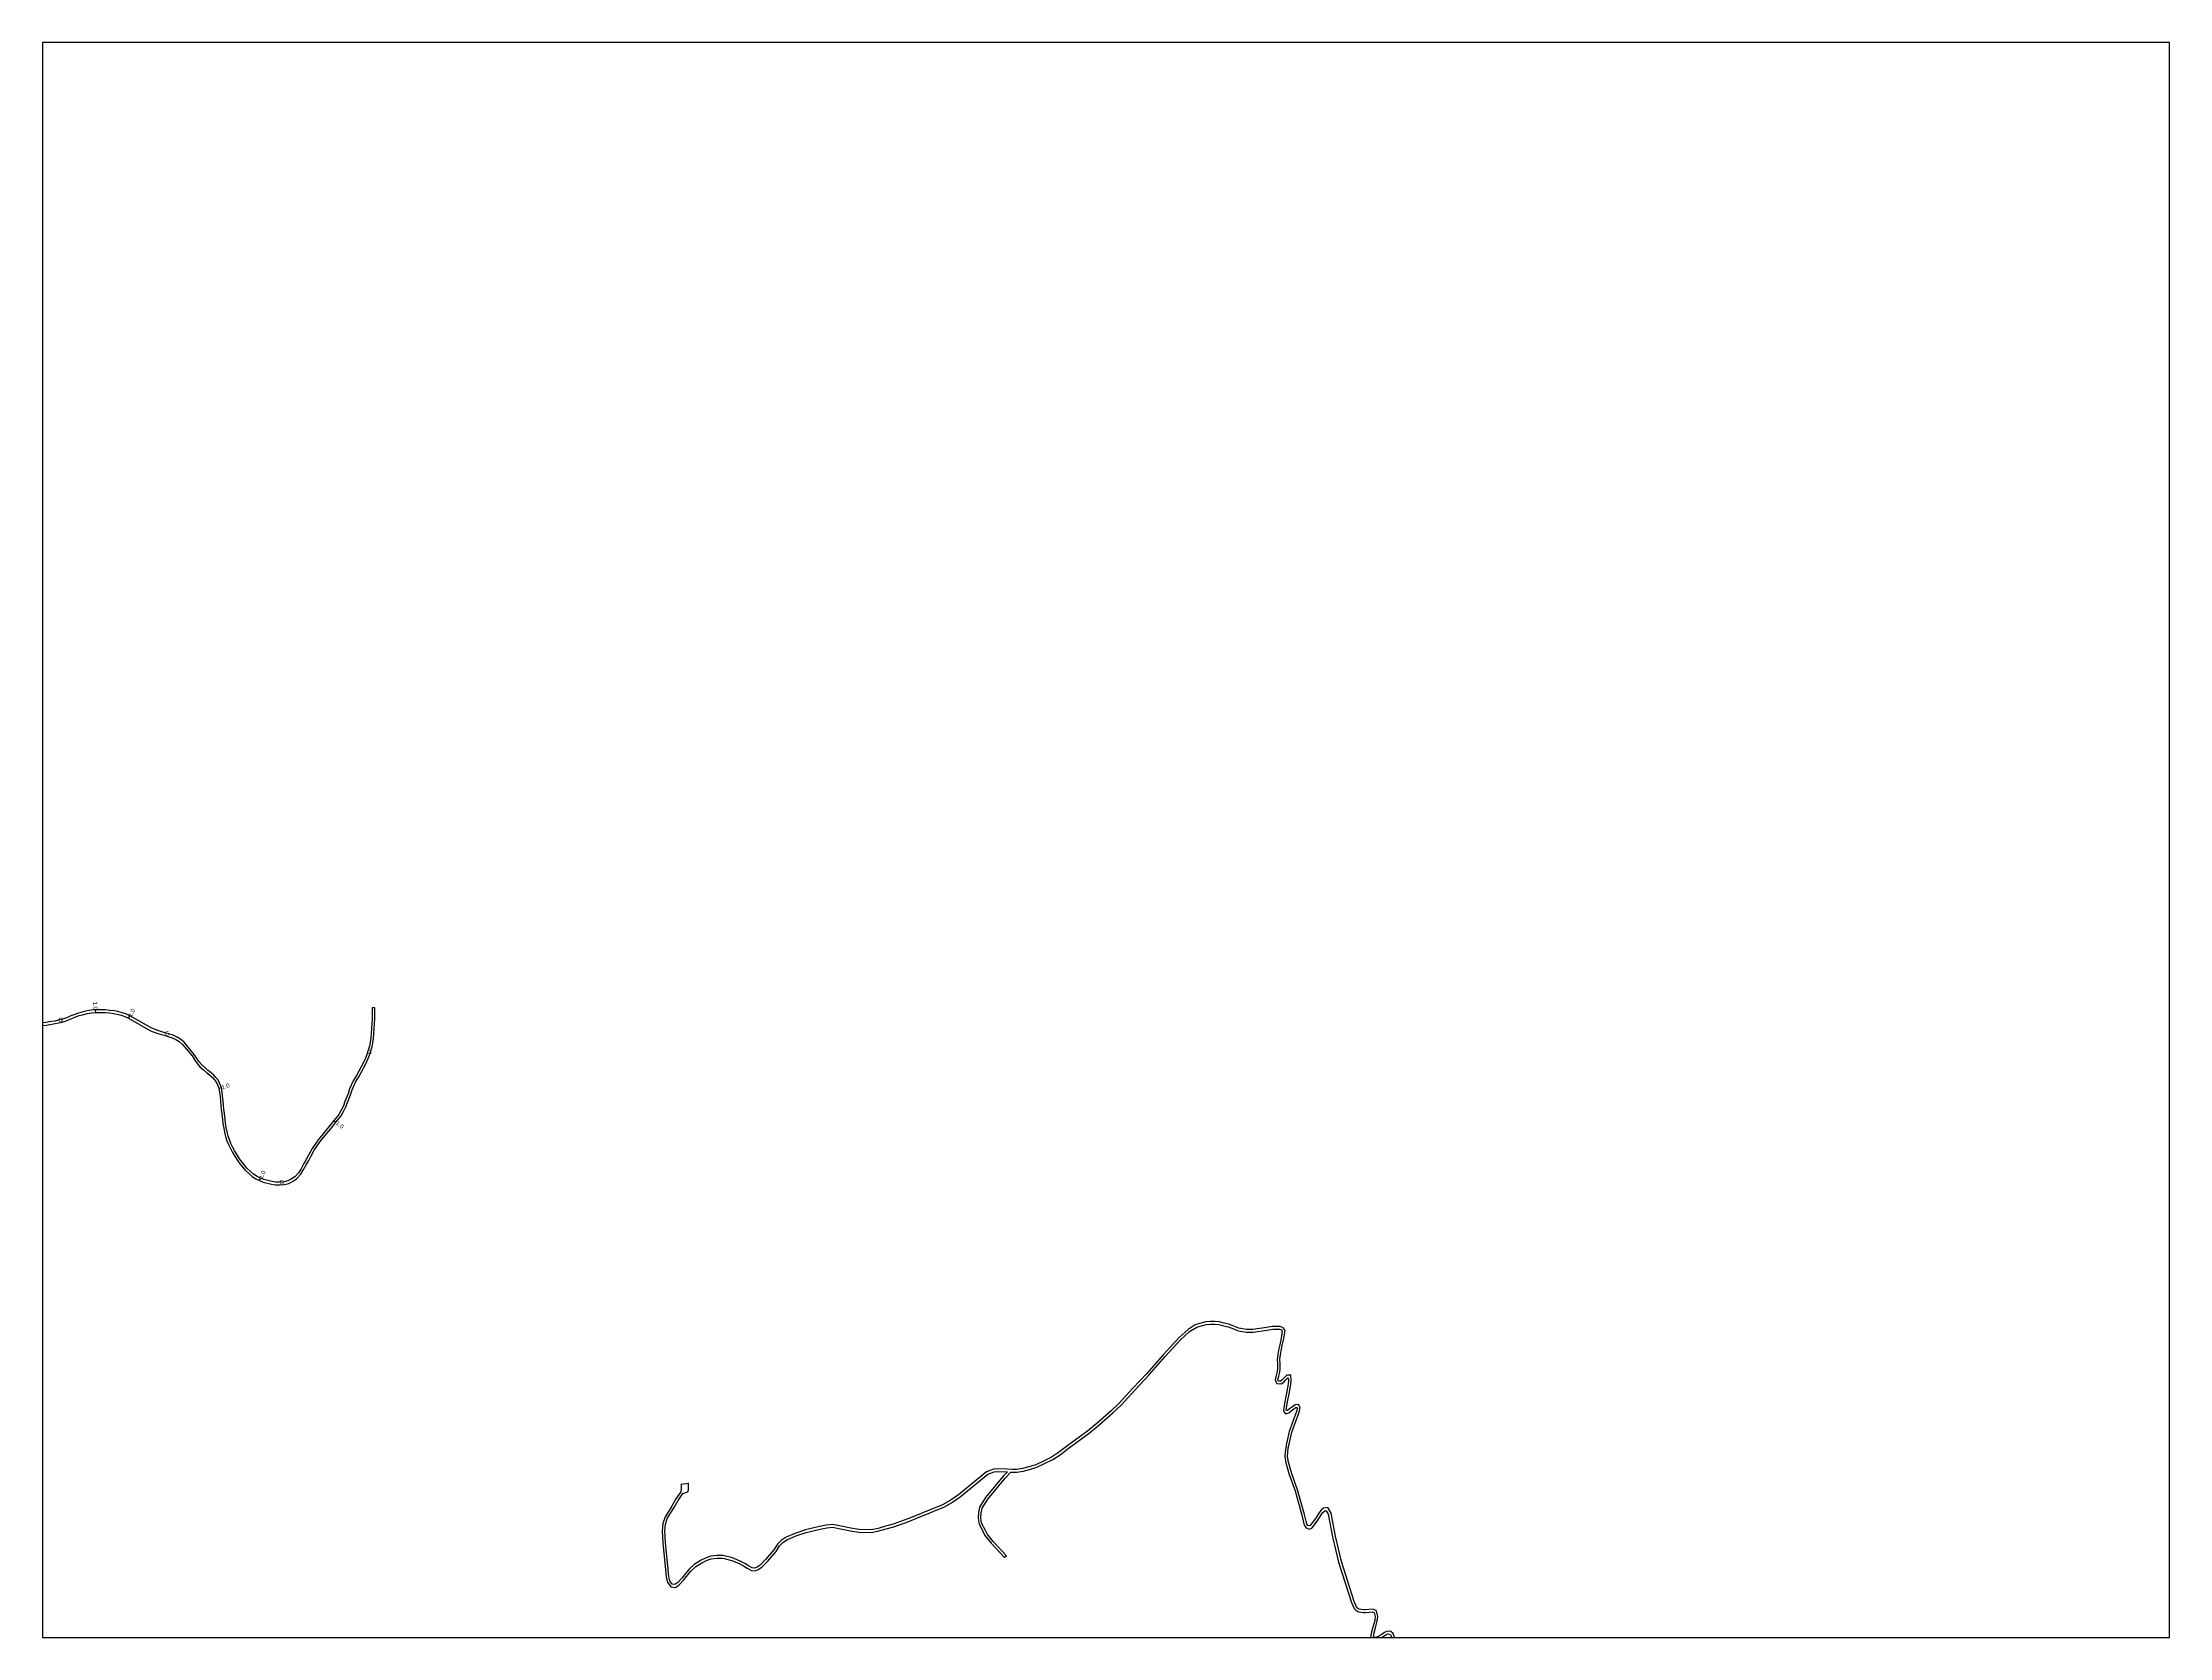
# Model space of a CAD drawing. Header units: metres. Extents: x 0 to 4000, y -96000 to -93000.
# Drawn here: x 2400 to 3200, y -93600 to -93000 of the extents above; entities that cross this region are included whole.
import ezdxf

# ---------------------------------------------------------------- set-up
doc = ezdxf.new("R2010")
doc.units = ezdxf.units.M
doc.header["$LTSCALE"] = 2.5
for name, color, linetype in [('図郭', 7, 'Continuous'), ('幅員', 7, 'Continuous'), ('舗装', 7, 'Continuous'), ('道路', 7, 'Continuous')]:
    doc.layers.add(name, color=color, linetype=linetype)
doc.styles.get("Standard").update_dxf_attribs({"font": ''})
doc.styles.get('Standard').set_extended_font_data('@MS PGothic')

msp = doc.modelspace()

# ---------------------------------------------------------------- linework, layer by layer
at = {"layer": '図郭'}
msp.add_lwpolyline([(2400, -93600), (3200, -93600), (3200, -93000), (2400, -93000)], close=True, dxfattribs=at)
at = {"layer": '幅員'}
for points in [[(2419.84, -93363.93), (2419.9, -93364.93)], [(2432.31, -93367.04), (2432.78, -93366.15)], [(2466.3, -93393.41), (2467.26, -93393.12)], [(2509.58, -93405.55), (2510.35, -93406.18)], [(2481.62, -93428.13), (2482.03, -93427.22)]]:
    msp.add_lwpolyline(points, dxfattribs=at)
at = {"layer": '道路'}
for points in [[(2400, -93369.78), (2401.39, -93369.63), (2403.55, -93369.32), (2404.77, -93369.08), (2406.11, -93368.79), (2407.37, -93368.49), (2408.66, -93368.12), (2409.79, -93367.64), (2411.06, -93367.13), (2412.17, -93366.69), (2413.83, -93366.05), (2415.56, -93365.59), (2416.97, -93365.26), (2418.38, -93365.07), (2419.9, -93364.93), (2421.62, -93364.87), (2423.56, -93364.94), (2425.17, -93365.07), (2426.77, -93365.29), (2428.09, -93365.54), (2429.61, -93365.92), (2431, -93366.37), (2432.31, -93367.04), (2440.66, -93371.74), (2443.05, -93372.62), (2445.67, -93373.44), (2447.24, -93373.9), (2448.8, -93374.39), (2450.14, -93375.06), (2451.36, -93375.79), (2452.52, -93376.75), (2456.23, -93381.25), (2457.26, -93382.82), (2458.1, -93384.04), (2459.2, -93385.3), (2460.48, -93386.41), (2461.69, -93387.41), (2462.77, -93388.39), (2463.76, -93389.24), (2464.47, -93390.01), (2465.28, -93390.95), (2465.75, -93392.05), (2466.3, -93393.41), (2466.61, -93394.94), (2466.76, -93396.51), (2466.89, -93398.2), (2467.07, -93399.93), (2467.25, -93401.38), (2467.42, -93403.01), (2467.69, -93405.18), (2467.85, -93406.6), (2468.14, -93408.38), (2468.49, -93409.95), (2468.85, -93411.6), (2469.33, -93413.14), (2469.97, -93414.58), (2470.72, -93416.11), (2471.37, -93417.29), (2472.41, -93419.22), (2473.27, -93420.52), (2474.27, -93421.83), (2476.14, -93424.13), (2477.54, -93425.5), (2478.8, -93426.54), (2480.26, -93427.45), (2481.62, -93428.13), (2482.98, -93428.66), (2486.09, -93429.45), (2487.5, -93429.72), (2489.32, -93429.77), (2491.07, -93429.55), (2492.59, -93429.17), (2493.96, -93428.52), (2495.49, -93427.44), (2497.12, -93425.77), (2498.09, -93424.26), (2499.18, -93422.23), (2500.1, -93420.63), (2500.88, -93419.01), (2502.22, -93416.63), (2504.41, -93413.36), (2506.23, -93411.32), (2508.39, -93408.6), (2510.35, -93406.18), (2512.33, -93403.78), (2513.24, -93402.11), (2514.06, -93400.42), (2514.69, -93398.75), (2515.85, -93395.83), (2516.41, -93394.02), (2517.67, -93391.09), (2518.92, -93389.05), (2521.61, -93384.15), (2522.41, -93382.51), (2522.95, -93380.99), (2523.49, -93379.35), (2523.95, -93377.87), (2524.28, -93376.33), (2524.5, -93374.63), (2524.66, -93372.9), (2524.78, -93371), (2524.89, -93369.17), (2524.99, -93367.15), (2525.04, -93365.8), (2524.97, -93363.11)], [(2523.97, -93363.14), (2524.04, -93365.8), (2523.99, -93367.1), (2523.9, -93369.12), (2523.79, -93370.94), (2523.66, -93372.82), (2523.5, -93374.52), (2523.29, -93376.16), (2522.98, -93377.62), (2522.54, -93379.05), (2522.01, -93380.66), (2521.49, -93382.12), (2520.72, -93383.69), (2518.06, -93388.55), (2516.78, -93390.62), (2515.47, -93393.67), (2514.91, -93395.5), (2513.76, -93398.39), (2513.14, -93400.02), (2512.35, -93401.65), (2511.49, -93403.22), (2509.58, -93405.55), (2507.61, -93407.98), (2505.47, -93410.68), (2503.62, -93412.74), (2501.36, -93416.11), (2499.99, -93418.55), (2499.21, -93420.16), (2498.3, -93421.75), (2497.23, -93423.75), (2496.33, -93425.15), (2494.84, -93426.68), (2493.46, -93427.65), (2492.25, -93428.22), (2490.89, -93428.57), (2489.28, -93428.76), (2487.61, -93428.72), (2486.31, -93428.47), (2483.29, -93427.71), (2482.03, -93427.22), (2480.75, -93426.58), (2479.39, -93425.72), (2478.21, -93424.75), (2476.88, -93423.45), (2475.05, -93421.21), (2474.08, -93419.94), (2473.27, -93418.71), (2472.25, -93416.81), (2471.61, -93415.65), (2470.87, -93414.16), (2470.27, -93412.79), (2469.81, -93411.34), (2469.47, -93409.74), (2469.12, -93408.19), (2468.84, -93406.47), (2468.68, -93405.07), (2468.42, -93402.9), (2468.25, -93401.27), (2468.06, -93399.81), (2467.89, -93398.11), (2467.75, -93396.42), (2467.6, -93394.8), (2467.26, -93393.12), (2466.67, -93391.67), (2466.14, -93390.42), (2465.22, -93389.34), (2464.46, -93388.52), (2463.44, -93387.65), (2462.35, -93386.65), (2461.13, -93385.65), (2459.91, -93384.59), (2458.89, -93383.43), (2458.09, -93382.26), (2457.03, -93380.65), (2453.23, -93376.04), (2451.93, -93374.97), (2450.62, -93374.18), (2449.18, -93373.46), (2447.53, -93372.94), (2445.96, -93372.48), (2443.37, -93371.68), (2441.09, -93370.83), (2432.78, -93366.15), (2431.38, -93365.44), (2429.89, -93364.96), (2428.31, -93364.56), (2426.93, -93364.3), (2425.28, -93364.08), (2423.62, -93363.94), (2421.62, -93363.87), (2419.84, -93363.93), (2418.27, -93364.07), (2416.79, -93364.28), (2415.32, -93364.62), (2413.52, -93365.1), (2411.81, -93365.76), (2410.68, -93366.2), (2409.41, -93366.72), (2408.32, -93367.18), (2407.11, -93367.52), (2405.88, -93367.82), (2404.57, -93368.1), (2403.38, -93368.34), (2401.27, -93368.64), (2400, -93368.77)], [(2524.97, -93363.11), (2523.97, -93363.14)], [(2835.16, -93481.89), (2833.6, -93482.45), (2830.85, -93484.11), (2827.48, -93487.15), (2821.53, -93493.69), (2815.35, -93500.65), (2810.09, -93506.23), (2804.93, -93511.85), (2801.91, -93514.73), (2796.64, -93519.37), (2793.02, -93522.34), (2788.5, -93525.7), (2785.18, -93528.11), (2782.15, -93530.47), (2779.46, -93532.14), (2776.49, -93533.64), (2773.58, -93535), (2770.95, -93535.84), (2768.62, -93536.45), (2766.33, -93536.78), (2764.77, -93536.84), (2762.66, -93536.7), (2759.57, -93536.55), (2757.69, -93536.71), (2755.08, -93537.73), (2744.55, -93546.32), (2741.39, -93548.52), (2738.53, -93550.06), (2735.71, -93551.22), (2732.28, -93552.64), (2729.55, -93553.73), (2725.43, -93555.43), (2719.93, -93557.4), (2717.01, -93558.15), (2714.29, -93558.96), (2711.68, -93559.54), (2707.16, -93559.44), (2704.04, -93558.89), (2700.96, -93558.26), (2697.23, -93557.51), (2694.8, -93557.8), (2692.26, -93558.22), (2686.98, -93559.54), (2683.35, -93560.73), (2679.73, -93562.3), (2677.76, -93563.53), (2676.45, -93564.91), (2675.07, -93567.06), (2671.97, -93570.69), (2669.87, -93572.81), (2668.76, -93573.54), (2667.82, -93573.88), (2666.89, -93573.85), (2665.5, -93573.05), (2664.19, -93572.19), (2662.43, -93571.26), (2659.56, -93570.1), (2658.45, -93569.78), (2655.94, -93569.18), (2653.56, -93569.2), (2651.34, -93569.38), (2649.65, -93569.98), (2647.73, -93570.96), (2645.11, -93572.49), (2643.12, -93574.38), (2640.49, -93577.64), (2638.92, -93579.37), (2637.8, -93580.12), (2636.86, -93580.01), (2636, -93578.75), (2635.57, -93577.14), (2635.24, -93573.03), (2634.37, -93564.41), (2634.01, -93559.86), (2634.28, -93557.4), (2635.1, -93555.03), (2637.55, -93551.11), (2639.05, -93548.42), (2640.89, -93545.85)], [(2764.24, -93537.81), (2764.76, -93537.84), (2766.42, -93537.77), (2768.82, -93537.43), (2771.22, -93536.8), (2773.95, -93535.94), (2776.92, -93534.54), (2779.95, -93533.02), (2782.73, -93531.29), (2785.78, -93528.91), (2789.09, -93526.51), (2793.63, -93523.12), (2797.29, -93520.13), (2802.59, -93515.46), (2805.65, -93512.55), (2810.82, -93506.91), (2816.08, -93501.32), (2822.28, -93494.36), (2828.18, -93487.85), (2831.45, -93484.92), (2834.12, -93483.3), (2835.42, -93482.85)], [(2874.68, -93553.68), (2872.04, -93544.51), (2869.85, -93538.43), (2868.61, -93534.1), (2868.3, -93531.88), (2868.35, -93530.4), (2868.57, -93528.64), (2868.85, -93527.24), (2869.9, -93522.79), (2872.64, -93515.27), (2873.05, -93513.53), (2872.41, -93512.39), (2871.09, -93512.48), (2870.09, -93513.18), (2869.05, -93513.97), (2868.31, -93514.58), (2867.91, -93514.7), (2867.78, -93514.54), (2867.87, -93513.65), (2868.38, -93510.73), (2868.73, -93508.95), (2869.29, -93506.31), (2869.57, -93504.68), (2869.68, -93503.38), (2869.46, -93501.35), (2867.99, -93501.37), (2866.94, -93502.4), (2866.18, -93503.25), (2865.63, -93503.6), (2864.9, -93503.54), (2864.67, -93502.98), (2864.97, -93501.76), (2865.4, -93500.18), (2865.55, -93498.77), (2865.54, -93497.86), (2865.5, -93496.92), (2865.41, -93495.39), (2865.59, -93493.66), (2865.84, -93492.11), (2866.31, -93490.13), (2866.88, -93487.55), (2867.33, -93484.53), (2866.67, -93483.47), (2865.45, -93483.02), (2864.2, -93482.99), (2862.65, -93483.07), (2858.74, -93483.62), (2856.86, -93483.92), (2855.34, -93484.12), (2854.11, -93484.18), (2852.9, -93484.15), (2850, -93483.68), (2848.67, -93483.13), (2846.19, -93482.18), (2844.43, -93481.74), (2842.61, -93481.3), (2840.9, -93481.13), (2839.23, -93481.11), (2837.6, -93481.25), (2835.16, -93481.89)], [(2835.42, -93482.85), (2837.77, -93482.24), (2839.27, -93482.11), (2840.85, -93482.12), (2842.44, -93482.29), (2844.19, -93482.71), (2845.89, -93483.13), (2848.3, -93484.06), (2849.72, -93484.65), (2852.81, -93485.14), (2854.12, -93485.18), (2855.43, -93485.12), (2857.01, -93484.91), (2858.89, -93484.6), (2862.75, -93484.07), (2864.21, -93483.99), (2865.26, -93484.01), (2866.01, -93484.29), (2866.29, -93484.75), (2865.89, -93487.37), (2865.34, -93489.91), (2864.86, -93491.91), (2864.59, -93493.53), (2864.41, -93495.37), (2864.5, -93496.98), (2864.54, -93497.89), (2864.55, -93498.72), (2864.41, -93499.99), (2864, -93501.51), (2863.62, -93503.05), (2864.2, -93504.48), (2865.88, -93504.63), (2866.83, -93504.02), (2867.67, -93503.09), (2868.4, -93502.37), (2868.56, -93502.37), (2868.67, -93503.39), (2868.57, -93504.56), (2868.31, -93506.12), (2867.75, -93508.75), (2867.39, -93510.55), (2866.88, -93513.51), (2866.75, -93514.83), (2867.54, -93515.87), (2868.8, -93515.47), (2869.67, -93514.75), (2870.68, -93513.98), (2871.43, -93513.46), (2871.85, -93513.43), (2871.99, -93513.68), (2871.68, -93514.98), (2868.94, -93522.51), (2867.88, -93527.02), (2867.59, -93528.48), (2867.35, -93530.32), (2867.29, -93531.93), (2867.62, -93534.31), (2868.89, -93538.74), (2871.09, -93544.82), (2873.72, -93553.96)], [(2640.07, -93545.27), (2638.2, -93547.88), (2636.69, -93550.6), (2634.19, -93554.59), (2633.29, -93557.18), (2633.01, -93559.84), (2633.37, -93564.5), (2634.25, -93573.12), (2634.58, -93577.31), (2635.08, -93579.17), (2636.3, -93580.94), (2638.05, -93581.16), (2639.58, -93580.13), (2641.25, -93578.29), (2643.86, -93575.06), (2645.71, -93573.29), (2648.21, -93571.84), (2650.04, -93570.9), (2651.55, -93570.36), (2653.61, -93570.2), (2655.82, -93570.18), (2658.2, -93570.75), (2659.23, -93571.04), (2662.01, -93572.17), (2663.68, -93573.05), (2664.98, -93573.91), (2666.6, -93574.85), (2667.98, -93574.89), (2669.21, -93574.44), (2670.5, -93573.59), (2672.71, -93571.37), (2675.88, -93567.66), (2677.24, -93565.53), (2678.4, -93564.31), (2680.2, -93563.19), (2683.7, -93561.67), (2687.26, -93560.5), (2692.46, -93559.2), (2694.94, -93558.79), (2697.19, -93558.52), (2700.76, -93559.24), (2703.85, -93559.88), (2707.06, -93560.44), (2711.78, -93560.55), (2714.55, -93559.93), (2717.28, -93559.12), (2720.23, -93558.35), (2725.79, -93556.36), (2729.93, -93554.66), (2732.66, -93553.57), (2736.09, -93552.15), (2738.96, -93550.97), (2741.92, -93549.37), (2745.16, -93547.12), (2755.59, -93538.6), (2757.92, -93537.7), (2759.58, -93537.56), (2762.61, -93537.7), (2762.91, -93537.72)], [(2640.23, -93542.38), (2640.23, -93544.12), (2640.07, -93545.27)], [(2640.23, -93542.38), (2642.91, -93541.99)], [(2640.89, -93545.85), (2642.76, -93545.22), (2643, -93544.52), (2642.91, -93541.99)], [(2762.91, -93537.72), (2761.31, -93539.33), (2754.72, -93547.33), (2752.46, -93550.92), (2752.02, -93553.01), (2751.9, -93555.06), (2752.26, -93557.34), (2753.62, -93559.95), (2754.43, -93561.62), (2756.82, -93564.56), (2761.81, -93569.93)], [(2762.54, -93569.25), (2757.57, -93563.91), (2755.28, -93561.07), (2754.51, -93559.5), (2753.22, -93557.02), (2752.9, -93555.01), (2753.02, -93553.14), (2753.4, -93551.3), (2755.53, -93547.91), (2762.05, -93540.01), (2764.24, -93537.81)], [(2893.34, -93586.48), (2888.53, -93571.39), (2886.33, -93561.91), (2884.64, -93553.25), (2883.44, -93551.16), (2881.83, -93551.31), (2880.88, -93552.09), (2880.29, -93552.88), (2878.81, -93555.23), (2877.51, -93556.92), (2876.78, -93557.94), (2876.41, -93558.06), (2875.97, -93557.87), (2875.55, -93557.3), (2874.68, -93553.68)], [(2873.72, -93553.96), (2874.51, -93557.74), (2875.26, -93558.76), (2876.37, -93559.24), (2877.47, -93558.86), (2878.39, -93557.58), (2879.71, -93555.86), (2881.2, -93553.51), (2881.68, -93552.85), (2882.27, -93552.37), (2882.84, -93552.32), (2883.6, -93553.64), (2885.25, -93562.14), (2887.46, -93571.68), (2892.29, -93586.81)], [(2762.54, -93569.25), (2761.81, -93569.93)], [(2892.29, -93586.81), (2893.37, -93589.06), (2893.98, -93589.74), (2894.77, -93590.26), (2896.71, -93590.62), (2897.6, -93590.65), (2898.95, -93590.47), (2900.26, -93590.37), (2900.87, -93590.65), (2901.26, -93592.15), (2901.06, -93593.6), (2900.28, -93596.64), (2899.88, -93597.96), (2899.51, -93599.86), (2899.64, -93600)], [(2901.46, -93600), (2900.93, -93599.94), (2900.59, -93599.56), (2900.86, -93598.2), (2901.25, -93596.91), (2902.05, -93593.79), (2902.28, -93592.1), (2901.72, -93589.94), (2900.44, -93589.35), (2898.85, -93589.48), (2897.55, -93589.65), (2896.82, -93589.63), (2895.15, -93589.31), (2894.63, -93588.97), (2894.2, -93588.49), (2893.34, -93586.48)], [(2908.46, -93600), (2908.04, -93598.49), (2907.14, -93597.79), (2905.9, -93597.62), (2904.77, -93598.15), (2903.48, -93598.95), (2902.42, -93599.62), (2901.49, -93600)], [(2903.7, -93600), (2904.02, -93599.8), (2905.25, -93599.02), (2906.05, -93598.65), (2906.73, -93598.74), (2907.16, -93599.08), (2907.42, -93600)]]:
    msp.add_lwpolyline(points, dxfattribs=at)

# ---------------------------------------------------------------- texts
at = {"layer": '幅員'}
for rotation, p in [(273.4942, (2418.97, -93360.85)), (61.89718, (2433.47, -93366.7)), (16.65011, (2467.61, -93393.85)), (320.84774, (2510.12, -93406.81)), (66.14787, (2482.74, -93427.62))]:
    msp.add_text('1.0', height=1.6, rotation=rotation, dxfattribs=at).set_placement(p)
at = {"layer": '舗装'}
for p in [(2405.98, -93368.46), (2445.99, -93373.51), (2522.11, -93380.55), (2489.16, -93429.47)]:
    msp.add_text('G', height=1.6, dxfattribs=at).set_placement(p)

doc.saveas('drawing.dxf')
